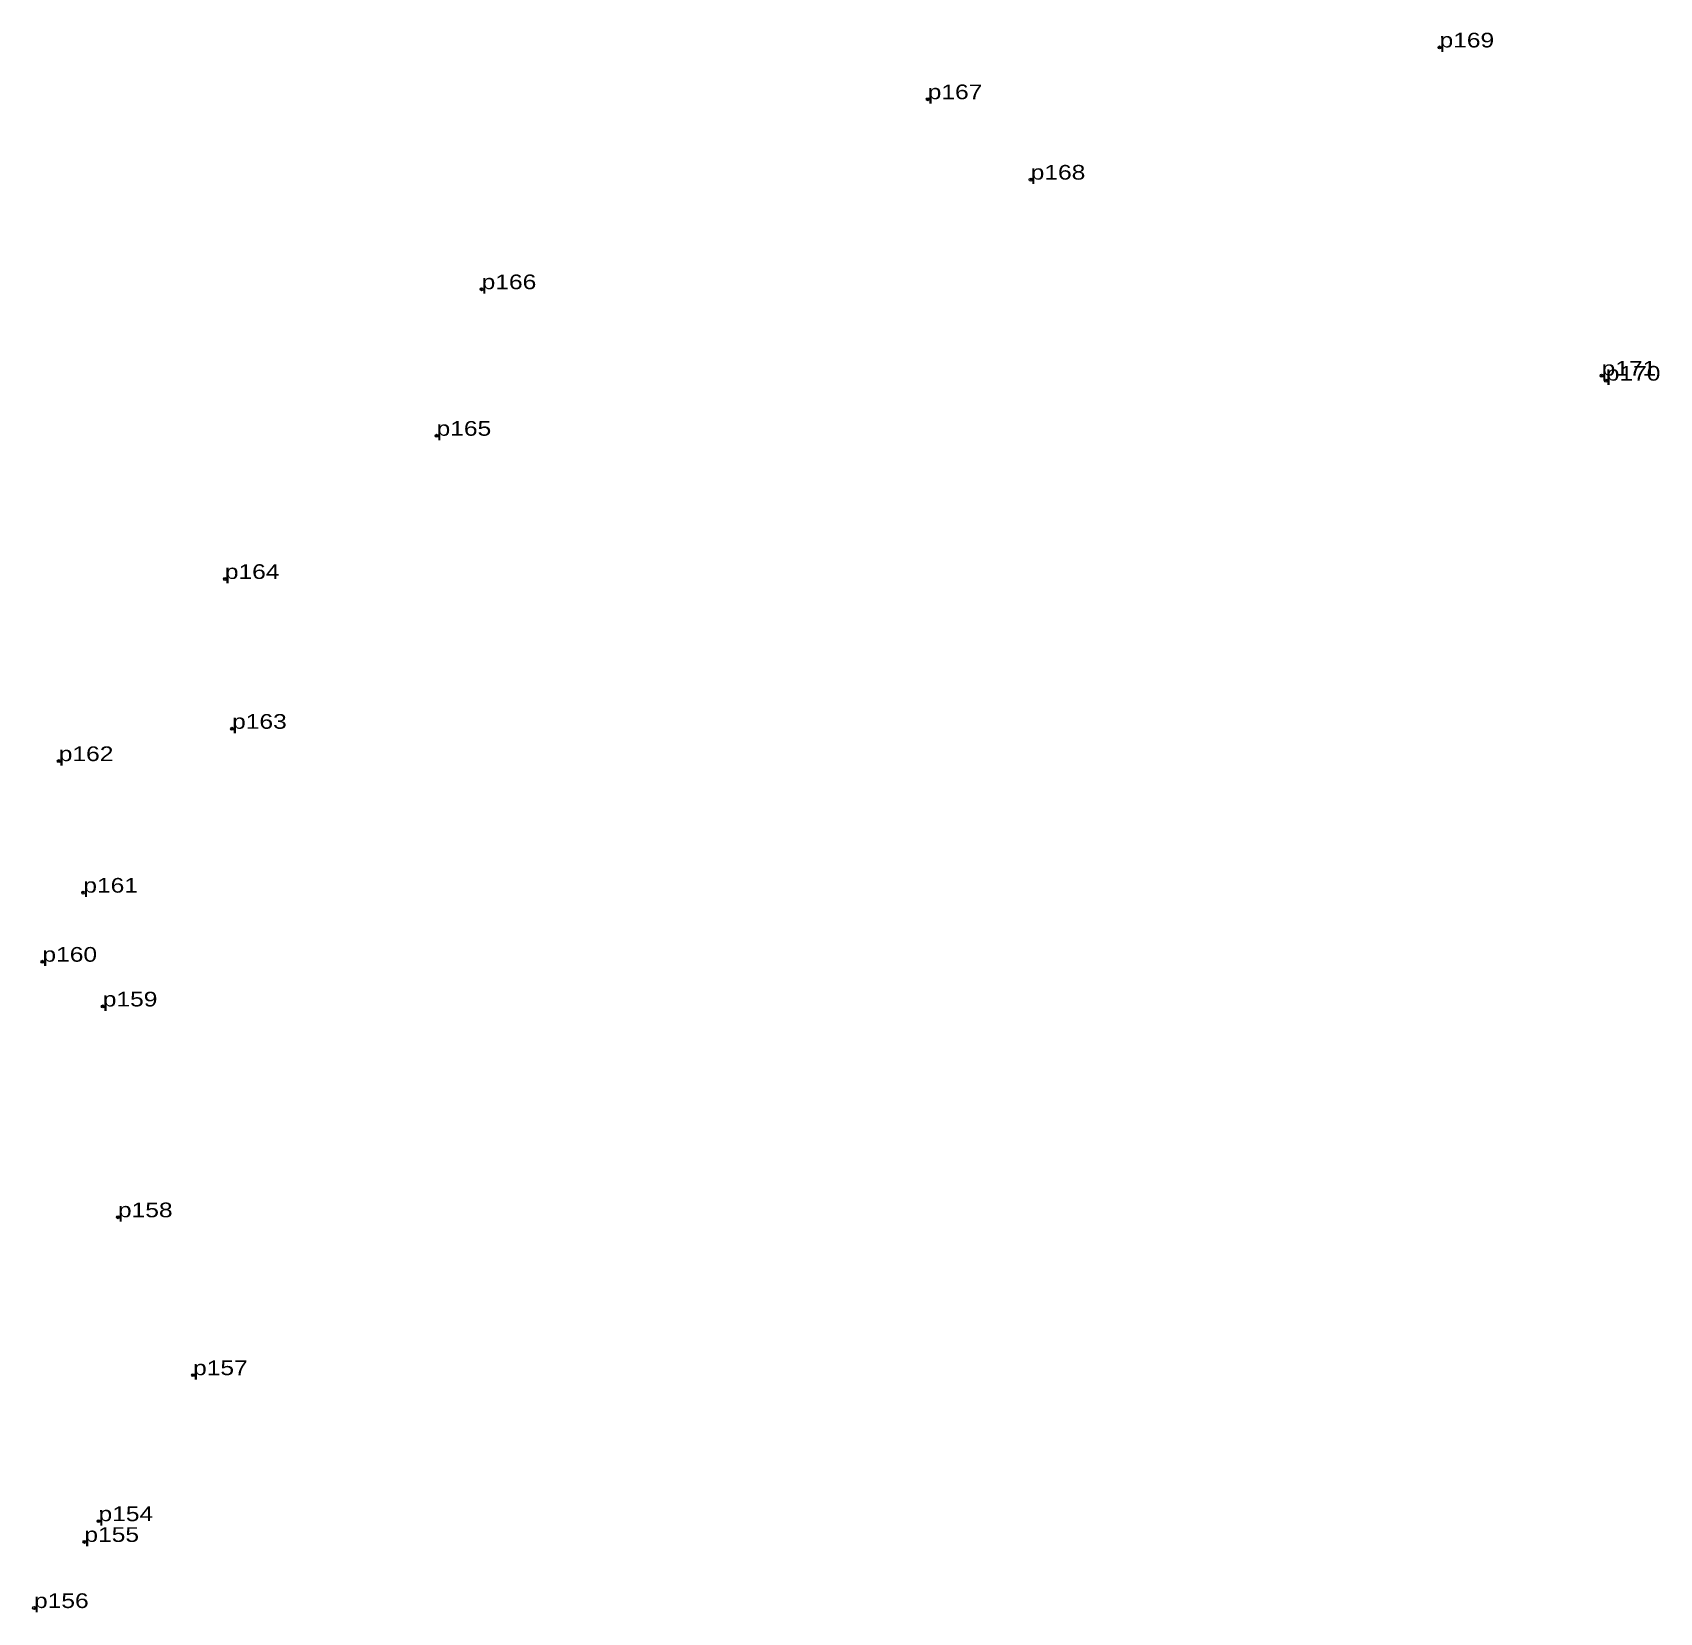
# Model space of a CAD drawing. Header units: metres. Extents: x 535508 to 550157, y 1830498 to 1839773.
# Drawn here: x 543731 to 543930.3, y 1834867.9 to 1835061.4 of the extents above; entities that cross this region are included whole.
import ezdxf

# ---------------------------------------------------------------- set-up
doc = ezdxf.new("R2010")
doc.units = ezdxf.units.M
doc.header["$LTSCALE"] = 0.72
doc.header["$PDMODE"] = 32
doc.header["$PDSIZE"] = 0.36
doc.layers.add('12', color=7, linetype='Continuous')
doc.layers.add('7', color=7, linetype='Continuous')

msp = doc.modelspace()

# ---------------------------------------------------------------- texts
at = {"layer": '12', "width": 1.25}
for s, p in [('p169', (543903.36, 1835059.54)), ('p167', (543840.68, 1835053.2)), ('p168', (543853.29, 1835043.35)), ('p166', (543786.05, 1835029.93)), ('p171', (543923.21, 1835019.34)), ('p170', (543923.72, 1835018.73)), ('p165', (543780.53, 1835011.98)), ('p164', (543754.6, 1834994.44)), ('p163', (543755.49, 1834976.09)), ('p162', (543734.26, 1834972.13)), ('p161', (543737.27, 1834956.02)), ('p160', (543732.26, 1834947.56)), ('p159', (543739.65, 1834942.08)), ('p158', (543741.51, 1834916.26)), ('p157', (543750.71, 1834896.92)), ('p154', (543739.13, 1834879.04)), ('p155', (543737.4, 1834876.5)), ('p156', (543731.23, 1834868.4))]:
    msp.add_text(s, height=1.8, dxfattribs=at).set_placement(p)

# ---------------------------------------------------------------- linework, layer by layer
at = {"layer": '7'}
for p in [(543903.36, 1835059.54), (543840.68, 1835053.2), (543853.29, 1835043.35), (543786.05, 1835029.93), (543923.21, 1835019.34), (543923.72, 1835018.73), (543780.53, 1835011.98), (543754.6, 1834994.44), (543755.49, 1834976.09), (543734.26, 1834972.13), (543737.27, 1834956.02), (543732.26, 1834947.56), (543739.65, 1834942.08), (543741.51, 1834916.26), (543750.71, 1834896.92), (543739.13, 1834879.04), (543737.4, 1834876.5), (543731.23, 1834868.4)]:
    msp.add_point(p, dxfattribs=at)

msp.set_redraw_order([(e.dxf.handle, doc.entitydb.next_handle()) for e in msp.query("TEXT MTEXT ATTDEF DIMENSION ARC_DIMENSION")])  # texts and dimensions are drawn at this point

doc.saveas('drawing.dxf')
